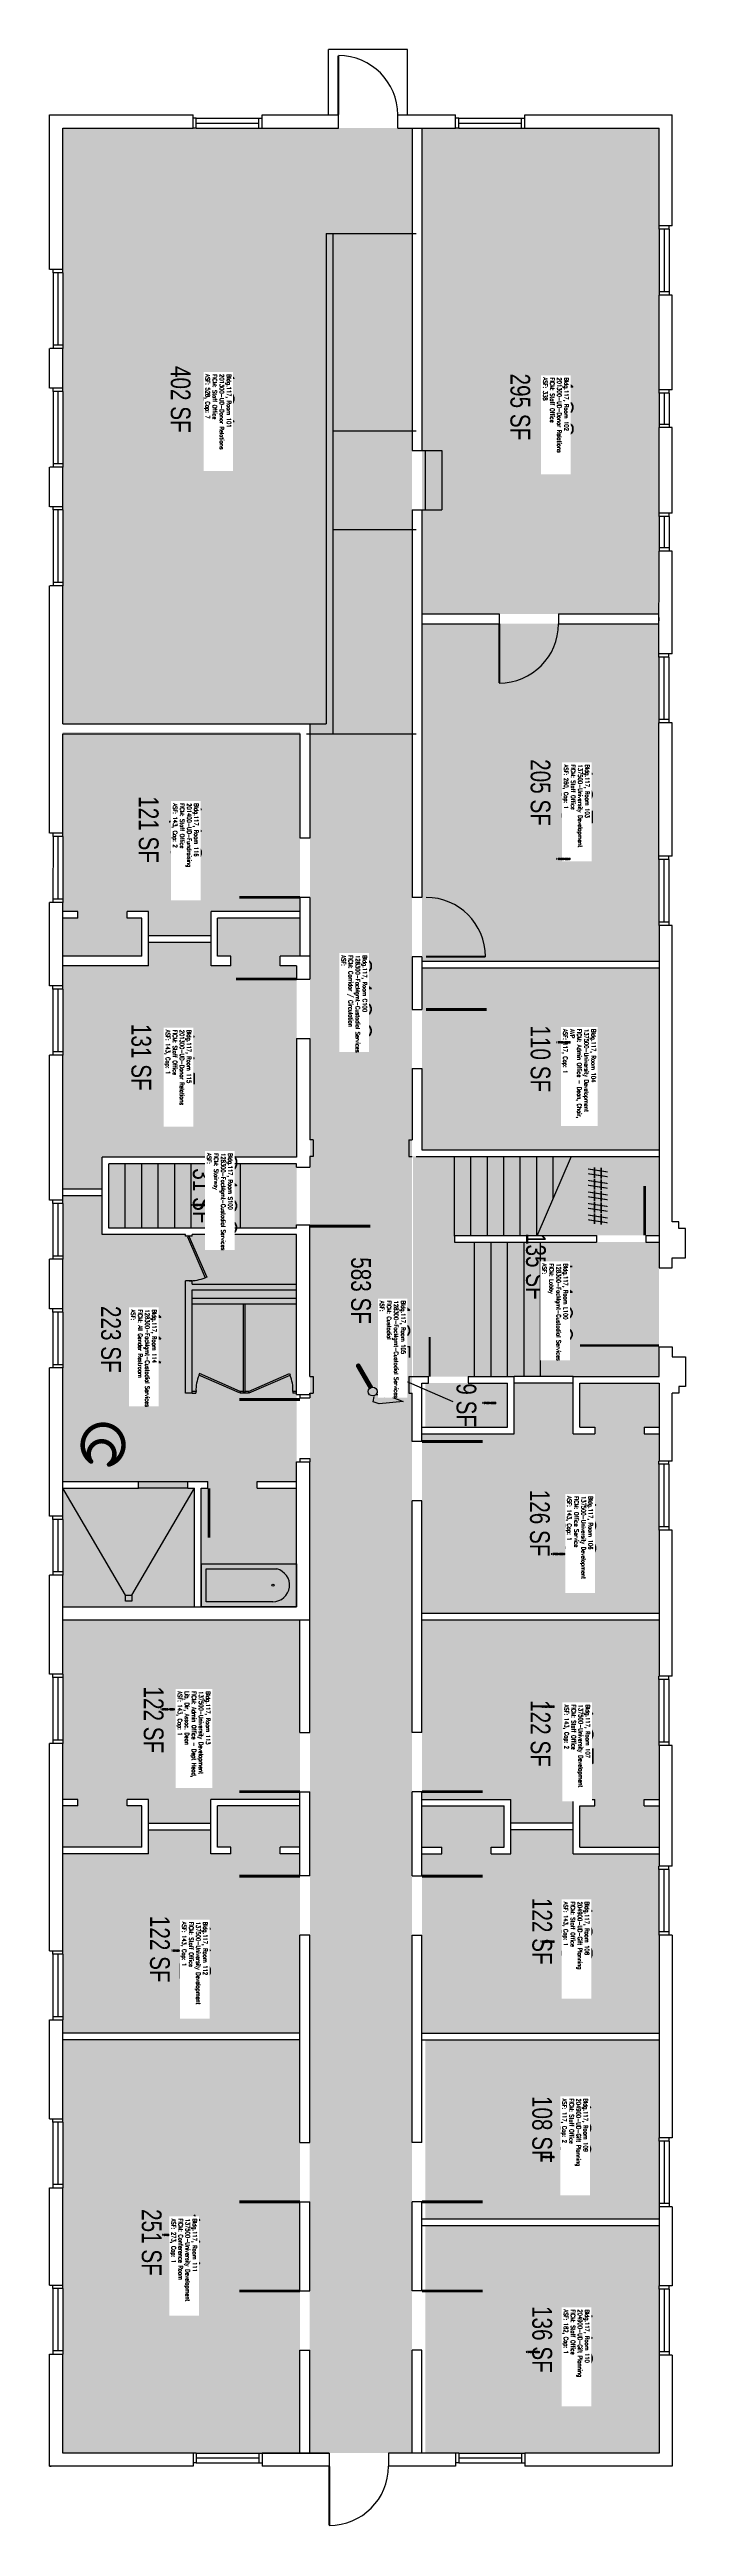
# Model space of a CAD drawing. Header units: inches. Extents: x 0 to 386, y -37 to 1468.
import ezdxf
from ezdxf.enums import TextEntityAlignment as Align

# ---------------------------------------------------------------- set-up
doc = ezdxf.new("R2010")
doc.units = ezdxf.units.IN
doc.header["$LTSCALE"] = 50
doc.header["$MEASUREMENT"] = 0
doc.layers.get('0').update_dxf_attribs({"linetype": 'CONTINUOUS'})
for name, color, linetype in [('A-DOOR', 2, 'CONTINUOUS'), ('A-FLOR', 3, 'CONTINUOUS'), ('A-GLAZ', 1, 'CONTINUOUS'), ('A-GLAZ-SILL', 2, 'CONTINUOUS'), ('A-IDEN-ICON', 4, 'CONTINUOUS'), ('A-IDEN-RNUM', 7, 'CONTINUOUS'), ('A-IDEN-SNUM', 4, 'CONTINUOUS'), ('A-IDEN-VNUM', 4, 'CONTINUOUS'), ('A-SITE', 3, 'CONTINUOUS'), ('A-WALL', 5, 'CONTINUOUS'), ('AREA-TEXT', 3, 'CONTINUOUS'), ('Rooms-Category-Color', 7, 'CONTINUOUS'), ('Rooms-College-Color', 7, 'CONTINUOUS'), ('Rooms-Department-Color', 7, 'CONTINUOUS'), ('Rooms-Division-Color', 7, 'CONTINUOUS'), ('Rooms-Information', 7, 'CONTINUOUS')]:
    doc.layers.add(name, color=color, linetype=linetype)
doc.styles.add('AREA', font='arial.ttf', dxfattribs={"width": 0.75, "height": 24})
doc.styles.add('ROOMSNUMBER', font='txt.shx', dxfattribs={"height": 0.08333})
doc.styles.add('ROOMVNUMBER', font='simplex.shx', dxfattribs={"width": 0.85})

# ---------------------------------------------------------------- blocks, each defined once
blk = doc.blocks.new('Cpcust')
at = {"color": 0, "linetype": 'ByBlock'}
for p, q in [((0.0171, -0.0639), (0.02, -0.0466)), ((0.0358, -0.0705), (0.0171, -0.0639)), ((0.0262, -0.0408), (0.0446, -0.0406)), ((0.0297, -0.0341), (0.0376, -0.0302)), ((0.1117, -0.0625), (0.0358, -0.0705)), ((0.0376, -0.0302), (0.0533, -0.0324)), ((0.0446, -0.0406), (0.0543, -0.0505)), ((0.0533, -0.0324), (0.0745, -0.0479)), ((0.0745, -0.0479), (0.1117, -0.0625))]:
    blk.add_line(p, q, dxfattribs=at)
at = {"color": 0, "linetype": 'ByBlock', "const_width": 0.0075}
blk.add_lwpolyline([(-0.0332, 0.0481, 1), (-0.0268, 0.0519, 1)], format="xyb", close=True, dxfattribs=at)
at = {"color": 0, "linetype": 'ByBlock', "const_width": 0.015}
blk.add_lwpolyline([(-0.03, 0.05), (0.01, -0.0193)], dxfattribs=at)
at = {"color": 0, "linetype": 'ByBlock'}
blk.add_circle((0.0158, -0.0313), 0.0141, dxfattribs=at)
blk = doc.blocks.new('Cpbath')
at = {"color": 0, "linetype": 'ByBlock', "const_width": 0.0127}
for points in [[(0.0571, 0.0168, 0.861492), (-0.0551, 0, 1)], [(-0.0551, 0, 0.726902), (0.0487, -0.0337, 1)], [(0.0571, 0.0168, 0.729002), (-0.0084, -0.0042, 1)], [(-0.0084, -0.0042, 0.609468), (0.0487, -0.0337, 1)]]:
    blk.add_lwpolyline(points, format="xyb", dxfattribs=at)
at = {"color": 0, "linetype": 'ByBlock', "const_width": 0.00637}
for points in [[(0.0544, 0.0152, 1), (0.0599, 0.0184, 1)], [(0.0459, -0.0353, 1), (0.0515, -0.0321, 1)]]:
    blk.add_lwpolyline(points, format="xyb", close=True, dxfattribs=at)

msp = doc.modelspace()

# ---------------------------------------------------------------- hatches: boundary and pattern name
at = {"layer": 'Rooms-Category-Color', "true_color": 0xfa9ba3}
for points in [[(168, 1420), (8, 1420), (8, 1373.9), (8.1, 1373.9), (8.1, 1371.9), (8.1, 1333.9), (8.1, 1331.9), (8, 1331.9), (8, 1294.9), (8.1, 1294.9), (8.1, 1292.9), (8.1, 1254.9), (8.1, 1252.9), (8, 1252.9), (8, 1215.9), (8.1, 1215.9), (8.1, 1213.9), (8.1, 1175.9), (8.1, 1173.9), (8, 1173.9), (8, 1136.9), (8.1, 1136.9), (8.1, 1134.9), (8, 1096.9), (8, 1094.9), (8, 1094.9), (8, 1058.2), (168, 1058.2)], [(370.1, 1300.8), (370.1, 1302.8), (370.1, 1340.8), (370.1, 1342.8), (370.1, 1420), (226.1, 1420), (226.1, 1125), (370, 1125), (370.1, 1139.4), (370.1, 1156), (370.1, 1163.1), (370.1, 1188.3), (370.1, 1190.3)], [(370, 1064.8), (370, 1066.8), (370, 1119), (226.1, 1119), (226.1, 952.8), (226.1, 914), (370, 914), (370, 917.3), (370, 927.8), (370, 946.8), (370, 948.8), (370, 1024.8), (370, 1026.8)], [(152, 944.2), (98, 944.2), (98, 929.7), (60.1, 929.7), (60.1, 944.2), (47.1, 944.2), (47.1, 940.2), (56.1, 940.2), (56.1, 917.2), (8, 917.2), (8, 940.2), (17.1, 940.2), (17.1, 944.2), (8, 944.2), (8, 1053.2), (152, 1053.2)], [(140, 917.2), (140.1, 911.2), (150, 911.2), (150, 795), (32, 795), (32, 775.5), (8, 775.5), (8, 911.2), (60.1, 911.2), (60.1, 925.7), (98, 925.7), (98, 911.2), (110, 911.2), (110, 917.2), (102, 917.2), (102, 940.2), (152, 940.2), (152, 917.2)], [(370, 910), (226.1, 910), (226.1, 799.5), (370, 799.5)], [(331, 627), (318, 627), (318, 657.8), (282.1, 657.8), (282.1, 627), (226.1, 627), (226.1, 518), (370.1, 518), (370.1, 627), (361, 627), (361, 631), (370.1, 631), (370.1, 657.8), (322, 657.8), (322, 631), (331, 631)], [(152, 405), (98, 405), (98, 390.5), (60.1, 390.5), (60.1, 405), (47.1, 405), (47.1, 401), (56.1, 401), (56.1, 376), (8, 376), (8, 401), (17.1, 401), (17.1, 405), (8, 405), (8, 514), (152, 514)], [(226.1, 405), (280.1, 405), (280.1, 390.5), (318, 390.5), (318, 405), (331, 405), (331, 401), (322, 401), (322, 376), (370.1, 376), (370.1, 401), (361, 401), (361, 405), (370.1, 405), (370.1, 514), (226.1, 514)], [(140, 376), (140, 372), (145.6, 372), (152, 372), (152, 263), (8, 263), (8, 372), (60.1, 372), (60.1, 386.5), (98, 386.5), (98, 372), (110, 372), (110, 376), (102, 376), (102, 401), (152, 401), (152, 376)], [(238.1, 376), (238.1, 372), (232.5, 372), (226.1, 372), (226.1, 263), (370.1, 263), (370.1, 372), (318, 372), (318, 386.5), (280.1, 386.5), (280.1, 372), (268.1, 372), (268.1, 376), (276.1, 376), (276.1, 401), (226.1, 401), (226.1, 376)], [(152, 259), (8, 259), (8, 197.8), (8, 197.8), (8, 195.8), (8, 157.8), (8, 155.8), (8, 8), (87.1, 8), (87.1, 8), (89.1, 8), (127.1, 8), (129.1, 8), (129.1, 8), (152, 8)], [(370.1, 259.2), (228.1, 259.2), (228.1, 150), (370.1, 150), (370.1, 185.2), (370.1, 185.2), (370.1, 187.2), (370.1, 225.2), (370.1, 227.2), (370.1, 227.2)], [(370.1, 146), (228.1, 146), (228.1, 113.8), (228.1, 8), (246.5, 8), (246.5, 8.1), (248.5, 8.1), (286.5, 8), (288.5, 8), (288.5, 8), (370.1, 8)]]:
    msp.add_hatch(color=241, dxfattribs=at).paths.add_polyline_path(points)
at = {"layer": 'Rooms-Category-Color', "true_color": 0xadadad}
for points in [[(220.1, 1420), (220.1, 8), (158, 8), (158.1, 1058.2), (168, 1058.2), (168, 1420)], [(150, 752), (36, 752), (36, 791), (150, 791)], [(370.1, 795.5), (220.6, 795.5), (220.6, 661.8), (282.1, 661.8), (318, 661.8), (370.1, 661.8), (370.1, 679.8), (370.1, 743.5), (332.1, 743.5), (289, 743.5), (245.8, 743.5), (245.8, 747.5), (370.1, 747.5)], [(126, 598), (150, 598), (150, 610), (150, 748), (32, 748), (32, 771.5), (8, 771.5), (8, 762.8), (8, 762.8), (8, 760.8), (8, 722.8), (8, 720.8), (8, 720.8), (8, 682.8), (8, 682.8), (8, 680.8), (8, 642.8), (8, 640.8), (8, 640.8), (8, 598), (54, 598), (54, 594), (8, 594), (8, 522), (88, 522), (88, 594), (84, 594), (84, 598), (96, 598), (96, 594), (92, 594), (92, 522), (150, 522), (150, 594), (126, 594)], [(278.1, 657.8), (228.1, 657.8), (228.1, 631), (278.1, 631)]]:
    msp.add_hatch(color=253, dxfattribs=at).paths.add_polyline_path(points)
at = {"layer": 'Rooms-College-Color', "true_color": 0x80bc67}
for points in [[(168, 1420), (8, 1420), (8, 1373.9), (8.1, 1373.9), (8.1, 1371.9), (8.1, 1333.9), (8.1, 1331.9), (8, 1331.9), (8, 1294.9), (8.1, 1294.9), (8.1, 1292.9), (8.1, 1254.9), (8.1, 1252.9), (8, 1252.9), (8, 1215.9), (8.1, 1215.9), (8.1, 1213.9), (8.1, 1175.9), (8.1, 1173.9), (8, 1173.9), (8, 1136.9), (8.1, 1136.9), (8.1, 1134.9), (8, 1096.9), (8, 1094.9), (8, 1094.9), (8, 1058.2), (168, 1058.2)], [(370.1, 1300.8), (370.1, 1302.8), (370.1, 1340.8), (370.1, 1342.8), (370.1, 1420), (226.1, 1420), (226.1, 1125), (370, 1125), (370.1, 1139.4), (370.1, 1156), (370.1, 1163.1), (370.1, 1188.3), (370.1, 1190.3)], [(370, 1064.8), (370, 1066.8), (370, 1119), (226.1, 1119), (226.1, 952.8), (226.1, 914), (370, 914), (370, 917.3), (370, 927.8), (370, 946.8), (370, 948.8), (370, 1024.8), (370, 1026.8)], [(152, 944.2), (98, 944.2), (98, 929.7), (60.1, 929.7), (60.1, 944.2), (47.1, 944.2), (47.1, 940.2), (56.1, 940.2), (56.1, 917.2), (8, 917.2), (8, 940.2), (17.1, 940.2), (17.1, 944.2), (8, 944.2), (8, 1053.2), (152, 1053.2)], [(140, 917.2), (140.1, 911.2), (150, 911.2), (150, 795), (32, 795), (32, 775.5), (8, 775.5), (8, 911.2), (60.1, 911.2), (60.1, 925.7), (98, 925.7), (98, 911.2), (110, 911.2), (110, 917.2), (102, 917.2), (102, 940.2), (152, 940.2), (152, 917.2)], [(370, 910), (226.1, 910), (226.1, 799.5), (370, 799.5)], [(331, 627), (318, 627), (318, 657.8), (282.1, 657.8), (282.1, 627), (226.1, 627), (226.1, 518), (370.1, 518), (370.1, 627), (361, 627), (361, 631), (370.1, 631), (370.1, 657.8), (322, 657.8), (322, 631), (331, 631)], [(152, 405), (98, 405), (98, 390.5), (60.1, 390.5), (60.1, 405), (47.1, 405), (47.1, 401), (56.1, 401), (56.1, 376), (8, 376), (8, 401), (17.1, 401), (17.1, 405), (8, 405), (8, 514), (152, 514)], [(226.1, 405), (280.1, 405), (280.1, 390.5), (318, 390.5), (318, 405), (331, 405), (331, 401), (322, 401), (322, 376), (370.1, 376), (370.1, 401), (361, 401), (361, 405), (370.1, 405), (370.1, 514), (226.1, 514)], [(140, 376), (140, 372), (145.6, 372), (152, 372), (152, 263), (8, 263), (8, 372), (60.1, 372), (60.1, 386.5), (98, 386.5), (98, 372), (110, 372), (110, 376), (102, 376), (102, 401), (152, 401), (152, 376)], [(238.1, 376), (238.1, 372), (232.5, 372), (226.1, 372), (226.1, 263), (370.1, 263), (370.1, 372), (318, 372), (318, 386.5), (280.1, 386.5), (280.1, 372), (268.1, 372), (268.1, 376), (276.1, 376), (276.1, 401), (226.1, 401), (226.1, 376)], [(152, 259), (8, 259), (8, 197.8), (8, 197.8), (8, 195.8), (8, 157.8), (8, 155.8), (8, 8), (87.1, 8), (87.1, 8), (89.1, 8), (127.1, 8), (129.1, 8), (129.1, 8), (152, 8)], [(370.1, 259.2), (228.1, 259.2), (228.1, 150), (370.1, 150), (370.1, 185.2), (370.1, 185.2), (370.1, 187.2), (370.1, 225.2), (370.1, 227.2), (370.1, 227.2)], [(370.1, 146), (228.1, 146), (228.1, 113.8), (228.1, 8), (246.5, 8), (246.5, 8.1), (248.5, 8.1), (286.5, 8), (288.5, 8), (288.5, 8), (370.1, 8)]]:
    msp.add_hatch(color=83, dxfattribs=at).paths.add_polyline_path(points)
at = {"layer": 'Rooms-College-Color', "true_color": 0xadadad}
for points in [[(220.1, 1420), (220.1, 8), (158, 8), (158.1, 1058.2), (168, 1058.2), (168, 1420)], [(150, 752), (36, 752), (36, 791), (150, 791)], [(370.1, 795.5), (220.6, 795.5), (220.6, 661.8), (282.1, 661.8), (318, 661.8), (370.1, 661.8), (370.1, 679.8), (370.1, 743.5), (332.1, 743.5), (289, 743.5), (245.8, 743.5), (245.8, 747.5), (370.1, 747.5)], [(126, 598), (150, 598), (150, 610), (150, 748), (32, 748), (32, 771.5), (8, 771.5), (8, 762.8), (8, 762.8), (8, 760.8), (8, 722.8), (8, 720.8), (8, 720.8), (8, 682.8), (8, 682.8), (8, 680.8), (8, 642.8), (8, 640.8), (8, 640.8), (8, 598), (54, 598), (54, 594), (8, 594), (8, 522), (88, 522), (88, 594), (84, 594), (84, 598), (96, 598), (96, 594), (92, 594), (92, 522), (150, 522), (150, 594), (126, 594)], [(278.1, 657.8), (228.1, 657.8), (228.1, 631), (278.1, 631)]]:
    msp.add_hatch(color=253, dxfattribs=at).paths.add_polyline_path(points)
at = {"layer": 'Rooms-Department-Color', "true_color": 0xe66c51}
for points in [[(168, 1420), (8, 1420), (8, 1373.9), (8.1, 1373.9), (8.1, 1371.9), (8.1, 1333.9), (8.1, 1331.9), (8, 1331.9), (8, 1294.9), (8.1, 1294.9), (8.1, 1292.9), (8.1, 1254.9), (8.1, 1252.9), (8, 1252.9), (8, 1215.9), (8.1, 1215.9), (8.1, 1213.9), (8.1, 1175.9), (8.1, 1173.9), (8, 1173.9), (8, 1136.9), (8.1, 1136.9), (8.1, 1134.9), (8, 1096.9), (8, 1094.9), (8, 1094.9), (8, 1058.2), (168, 1058.2)], [(370.1, 1300.8), (370.1, 1302.8), (370.1, 1340.8), (370.1, 1342.8), (370.1, 1420), (226.1, 1420), (226.1, 1125), (370, 1125), (370.1, 1139.4), (370.1, 1156), (370.1, 1163.1), (370.1, 1188.3), (370.1, 1190.3)], [(370, 1064.8), (370, 1066.8), (370, 1119), (226.1, 1119), (226.1, 952.8), (226.1, 914), (370, 914), (370, 917.3), (370, 927.8), (370, 946.8), (370, 948.8), (370, 1024.8), (370, 1026.8)], [(152, 944.2), (98, 944.2), (98, 929.7), (60.1, 929.7), (60.1, 944.2), (47.1, 944.2), (47.1, 940.2), (56.1, 940.2), (56.1, 917.2), (8, 917.2), (8, 940.2), (17.1, 940.2), (17.1, 944.2), (8, 944.2), (8, 1053.2), (152, 1053.2)], [(140, 917.2), (140.1, 911.2), (150, 911.2), (150, 795), (32, 795), (32, 775.5), (8, 775.5), (8, 911.2), (60.1, 911.2), (60.1, 925.7), (98, 925.7), (98, 911.2), (110, 911.2), (110, 917.2), (102, 917.2), (102, 940.2), (152, 940.2), (152, 917.2)], [(370, 910), (226.1, 910), (226.1, 799.5), (370, 799.5)], [(331, 627), (318, 627), (318, 657.8), (282.1, 657.8), (282.1, 627), (226.1, 627), (226.1, 518), (370.1, 518), (370.1, 627), (361, 627), (361, 631), (370.1, 631), (370.1, 657.8), (322, 657.8), (322, 631), (331, 631)], [(152, 405), (98, 405), (98, 390.5), (60.1, 390.5), (60.1, 405), (47.1, 405), (47.1, 401), (56.1, 401), (56.1, 376), (8, 376), (8, 401), (17.1, 401), (17.1, 405), (8, 405), (8, 514), (152, 514)], [(226.1, 405), (280.1, 405), (280.1, 390.5), (318, 390.5), (318, 405), (331, 405), (331, 401), (322, 401), (322, 376), (370.1, 376), (370.1, 401), (361, 401), (361, 405), (370.1, 405), (370.1, 514), (226.1, 514)], [(140, 376), (140, 372), (145.6, 372), (152, 372), (152, 263), (8, 263), (8, 372), (60.1, 372), (60.1, 386.5), (98, 386.5), (98, 372), (110, 372), (110, 376), (102, 376), (102, 401), (152, 401), (152, 376)], [(238.1, 376), (238.1, 372), (232.5, 372), (226.1, 372), (226.1, 263), (370.1, 263), (370.1, 372), (318, 372), (318, 386.5), (280.1, 386.5), (280.1, 372), (268.1, 372), (268.1, 376), (276.1, 376), (276.1, 401), (226.1, 401), (226.1, 376)], [(152, 259), (8, 259), (8, 197.8), (8, 197.8), (8, 195.8), (8, 157.8), (8, 155.8), (8, 8), (87.1, 8), (87.1, 8), (89.1, 8), (127.1, 8), (129.1, 8), (129.1, 8), (152, 8)], [(370.1, 259.2), (228.1, 259.2), (228.1, 150), (370.1, 150), (370.1, 185.2), (370.1, 185.2), (370.1, 187.2), (370.1, 225.2), (370.1, 227.2), (370.1, 227.2)], [(370.1, 146), (228.1, 146), (228.1, 113.8), (228.1, 8), (246.5, 8), (246.5, 8.1), (248.5, 8.1), (286.5, 8), (288.5, 8), (288.5, 8), (370.1, 8)]]:
    msp.add_hatch(color=13, dxfattribs=at).paths.add_polyline_path(points)
at = {"layer": 'Rooms-Department-Color', "true_color": 0xacacac}
for points in [[(220.1, 1420), (220.1, 8), (158, 8), (158.1, 1058.2), (168, 1058.2), (168, 1420)], [(150, 752), (36, 752), (36, 791), (150, 791)], [(370.1, 795.5), (220.6, 795.5), (220.6, 661.8), (282.1, 661.8), (318, 661.8), (370.1, 661.8), (370.1, 679.8), (370.1, 743.5), (332.1, 743.5), (289, 743.5), (245.8, 743.5), (245.8, 747.5), (370.1, 747.5)], [(126, 598), (150, 598), (150, 610), (150, 748), (32, 748), (32, 771.5), (8, 771.5), (8, 762.8), (8, 762.8), (8, 760.8), (8, 722.8), (8, 720.8), (8, 720.8), (8, 682.8), (8, 682.8), (8, 680.8), (8, 642.8), (8, 640.8), (8, 640.8), (8, 598), (54, 598), (54, 594), (8, 594), (8, 522), (88, 522), (88, 594), (84, 594), (84, 598), (96, 598), (96, 594), (92, 594), (92, 522), (150, 522), (150, 594), (126, 594)], [(278.1, 657.8), (228.1, 657.8), (228.1, 631), (278.1, 631)]]:
    msp.add_hatch(color=253, dxfattribs=at).paths.add_polyline_path(points)
at = {"layer": 'Rooms-Division-Color', "true_color": 0xe66c51}
for points in [[(168, 1420), (8, 1420), (8, 1373.9), (8.1, 1373.9), (8.1, 1371.9), (8.1, 1333.9), (8.1, 1331.9), (8, 1331.9), (8, 1294.9), (8.1, 1294.9), (8.1, 1292.9), (8.1, 1254.9), (8.1, 1252.9), (8, 1252.9), (8, 1215.9), (8.1, 1215.9), (8.1, 1213.9), (8.1, 1175.9), (8.1, 1173.9), (8, 1173.9), (8, 1136.9), (8.1, 1136.9), (8.1, 1134.9), (8, 1096.9), (8, 1094.9), (8, 1094.9), (8, 1058.2), (168, 1058.2)], [(370.1, 1300.8), (370.1, 1302.8), (370.1, 1340.8), (370.1, 1342.8), (370.1, 1420), (226.1, 1420), (226.1, 1125), (370, 1125), (370.1, 1139.4), (370.1, 1156), (370.1, 1163.1), (370.1, 1188.3), (370.1, 1190.3)], [(370, 1064.8), (370, 1066.8), (370, 1119), (226.1, 1119), (226.1, 952.8), (226.1, 914), (370, 914), (370, 917.3), (370, 927.8), (370, 946.8), (370, 948.8), (370, 1024.8), (370, 1026.8)], [(152, 944.2), (98, 944.2), (98, 929.7), (60.1, 929.7), (60.1, 944.2), (47.1, 944.2), (47.1, 940.2), (56.1, 940.2), (56.1, 917.2), (8, 917.2), (8, 940.2), (17.1, 940.2), (17.1, 944.2), (8, 944.2), (8, 1053.2), (152, 1053.2)], [(140, 917.2), (140.1, 911.2), (150, 911.2), (150, 795), (32, 795), (32, 775.5), (8, 775.5), (8, 911.2), (60.1, 911.2), (60.1, 925.7), (98, 925.7), (98, 911.2), (110, 911.2), (110, 917.2), (102, 917.2), (102, 940.2), (152, 940.2), (152, 917.2)], [(370, 910), (226.1, 910), (226.1, 799.5), (370, 799.5)], [(331, 627), (318, 627), (318, 657.8), (282.1, 657.8), (282.1, 627), (226.1, 627), (226.1, 518), (370.1, 518), (370.1, 627), (361, 627), (361, 631), (370.1, 631), (370.1, 657.8), (322, 657.8), (322, 631), (331, 631)], [(152, 405), (98, 405), (98, 390.5), (60.1, 390.5), (60.1, 405), (47.1, 405), (47.1, 401), (56.1, 401), (56.1, 376), (8, 376), (8, 401), (17.1, 401), (17.1, 405), (8, 405), (8, 514), (152, 514)], [(226.1, 405), (280.1, 405), (280.1, 390.5), (318, 390.5), (318, 405), (331, 405), (331, 401), (322, 401), (322, 376), (370.1, 376), (370.1, 401), (361, 401), (361, 405), (370.1, 405), (370.1, 514), (226.1, 514)], [(140, 376), (140, 372), (145.6, 372), (152, 372), (152, 263), (8, 263), (8, 372), (60.1, 372), (60.1, 386.5), (98, 386.5), (98, 372), (110, 372), (110, 376), (102, 376), (102, 401), (152, 401), (152, 376)], [(238.1, 376), (238.1, 372), (232.5, 372), (226.1, 372), (226.1, 263), (370.1, 263), (370.1, 372), (318, 372), (318, 386.5), (280.1, 386.5), (280.1, 372), (268.1, 372), (268.1, 376), (276.1, 376), (276.1, 401), (226.1, 401), (226.1, 376)], [(152, 259), (8, 259), (8, 197.8), (8, 197.8), (8, 195.8), (8, 157.8), (8, 155.8), (8, 8), (87.1, 8), (87.1, 8), (89.1, 8), (127.1, 8), (129.1, 8), (129.1, 8), (152, 8)], [(370.1, 259.2), (228.1, 259.2), (228.1, 150), (370.1, 150), (370.1, 185.2), (370.1, 185.2), (370.1, 187.2), (370.1, 225.2), (370.1, 227.2), (370.1, 227.2)], [(370.1, 146), (228.1, 146), (228.1, 113.8), (228.1, 8), (246.5, 8), (246.5, 8.1), (248.5, 8.1), (286.5, 8), (288.5, 8), (288.5, 8), (370.1, 8)]]:
    msp.add_hatch(color=13, dxfattribs=at).paths.add_polyline_path(points)
at = {"layer": 'Rooms-Division-Color', "true_color": 0xadadad}
for points in [[(220.1, 1420), (220.1, 8), (158, 8), (158.1, 1058.2), (168, 1058.2), (168, 1420)], [(150, 752), (36, 752), (36, 791), (150, 791)], [(370.1, 795.5), (220.6, 795.5), (220.6, 661.8), (282.1, 661.8), (318, 661.8), (370.1, 661.8), (370.1, 679.8), (370.1, 743.5), (332.1, 743.5), (289, 743.5), (245.8, 743.5), (245.8, 747.5), (370.1, 747.5)], [(126, 598), (150, 598), (150, 610), (150, 748), (32, 748), (32, 771.5), (8, 771.5), (8, 762.8), (8, 762.8), (8, 760.8), (8, 722.8), (8, 720.8), (8, 720.8), (8, 682.8), (8, 682.8), (8, 680.8), (8, 642.8), (8, 640.8), (8, 640.8), (8, 598), (54, 598), (54, 594), (8, 594), (8, 522), (88, 522), (88, 594), (84, 594), (84, 598), (96, 598), (96, 594), (92, 594), (92, 522), (150, 522), (150, 594), (126, 594)], [(278.1, 657.8), (228.1, 657.8), (228.1, 631), (278.1, 631)]]:
    msp.add_hatch(color=253, dxfattribs=at).paths.add_polyline_path(points)

# ---------------------------------------------------------------- linework, layer by layer
at = {"layer": 'A-DOOR', "const_width": 1.2}
for points in [[(175.4, 1428.1), (175.4, 1464.1)], [(273, 1119), (273, 1083)], [(228.6, 916.8), (264.6, 916.8)], [(169.8, 0), (169.8, -36)]]:
    msp.add_lwpolyline(points, dxfattribs=at)
at = {"layer": 'A-DOOR'}
for points in [[(152.1, 952.8, 1.72, 1.72, 0), (115.3, 952.8, 0, 0, 0), (115.3, 952, 0, 0, -0.414214), (152.1, 988.8, 0, 0, -0.414214)], [(150, 903.2, 1.72, 1.72, 0), (113.2, 903.2, 0, 0, 0), (113.2, 904, 0, 0, 0.414214), (150, 867.2, 0, 0, 0.414214)], [(228.6, 884.7, 1.72, 1.72, 0), (265.4, 884.7, 0, 0, 0), (265.4, 885.6, 0, 0, -0.414214), (228.6, 848.8, 0, 0, -0.414214)], [(158, 753.1, 1.72, 1.72, 0), (194.8, 753.1, 0, 0, 0), (194.8, 752.2, 0, 0, 0.414214), (158, 789, 0, 0, 0.414214)], [(361.3, 747.5, 1.5, 1.5, 0), (361.3, 777.5, 0, 0, 0), (362.1, 777.5, 0, 0, 0.414214), (332.1, 747.5, 0, 0, 0.414214)], [(370.1, 680.6, 1.5, 1.5, 0), (322.1, 680.6, 0, 0, 0), (322.1, 679.8, 0, 0, -0.414214), (370.1, 727.8, 0, 0, -0.414214)], [(230.7, 661.8, 1.2, 1.2, 0), (230.7, 685.8, 0, 0, 0), (230.1, 685.8, 0, 0, -0.414214), (254.1, 661.8, 0, 0, -0.414214)], [(152, 647.9, 1.72, 1.72, 0), (115.2, 647.9, 0, 0, 0), (115.2, 648.8, 0, 0, 0.414214), (152, 612, 0, 0, 0.414214)], [(226.1, 622.3, 1.72, 1.72, 0), (262.9, 622.3, 0, 0, 0), (262.9, 623.2, 0, 0, -0.414214), (226.1, 586.4, 0, 0, -0.414214)], [(96.8, 594, 1.5, 1.5, 0), (96.8, 564, 0, 0, 0), (96, 564, 0, 0, 0.414214), (126, 594, 0, 0, 0.414214)], [(152, 409.7, 1.72, 1.72, 0), (115.2, 409.7, 0, 0, 0), (115.2, 408.8, 0, 0, -0.414214), (152, 445.6, 0, 0, -0.414214)], [(226.1, 409.7, 1.72, 1.72, 0), (262.9, 409.7, 0, 0, 0), (262.9, 408.8, 0, 0, 0.414214), (226.1, 445.6, 0, 0, 0.414214)], [(152, 358.4, 1.72, 1.72, 0), (115.2, 358.4, 0, 0, 0), (115.2, 359.3, 0, 0, 0.414214), (152, 322.5, 0, 0, 0.414214)], [(226.1, 358.4, 1.72, 1.72, 0), (262.9, 358.4, 0, 0, 0), (262.9, 359.3, 0, 0, -0.414214), (226.1, 322.5, 0, 0, -0.414214)], [(152, 160.6, 1.72, 1.72, 0), (115.2, 160.6, 0, 0, 0), (115.2, 159.7, 0, 0, -0.414214), (152, 196.5, 0, 0, -0.414214)], [(226.1, 160.6, 1.72, 1.72, 0), (262.9, 160.6, 0, 0, 0), (262.9, 159.7, 0, 0, 0.414214), (226.1, 196.5, 0, 0, 0.414214)], [(152, 106.4, 1.72, 1.72, 0), (115.2, 106.4, 0, 0, 0), (115.2, 107.3, 0, 0, 0.414214), (152, 70.5, 0, 0, 0.414214)], [(226.1, 106.4, 1.72, 1.72, 0), (262.9, 106.4, 0, 0, 0), (262.9, 107.3, 0, 0, -0.414214), (226.1, 70.5, 0, 0, -0.414214)]]:
    msp.add_lwpolyline(points, format="xyseb", dxfattribs=at)
for centre, start, end in [((175.4, 1428.1), 0, 90), ((273, 1119), 270, 0), ((228.6, 916.8), 0, 90), ((169.8, 0), 270, 360)]:
    msp.add_arc(centre, 36, start, end, dxfattribs=at)
at = {"layer": 'A-FLOR'}
for p, q in [((168, 1356.1), (168, 1058.2)), ((168, 1356.1), (172, 1356.1)), ((172, 1356.1), (172, 1052.2)), ((172, 1356.1), (222.6, 1356.1)), ((172, 1236.2), (222.6, 1236.2)), ((226.1, 1224.2), (238.1, 1224.2)), ((228.1, 1224.2), (228.1, 1188.2)), ((238.1, 1224.2), (238.1, 1188.2)), ((172, 1176.2), (222.6, 1176.2)), ((226.1, 1188.2), (238.1, 1188.2)), ((156, 1058.2), (168, 1058.2)), ((156, 1052.2), (172, 1052.2)), ((172, 1052.2), (222.6, 1052.2)), ((46, 752), (46, 791)), ((56, 752), (56, 791)), ((66, 752), (66, 791)), ((76, 752), (76, 791)), ((86, 752), (86, 791)), ((96, 752), (96, 791)), ((106, 752), (106, 791)), ((116, 752), (116, 791)), ((245.8, 747), (245.8, 795.5)), ((255.8, 747), (255.8, 795.5)), ((265.8, 747), (265.8, 795.5)), ((275.8, 747), (275.8, 795.5)), ((285.8, 747), (285.8, 795.5)), ((295.8, 747), (295.8, 795.5)), ((316.7, 795.5), (295.8, 747)), ((305.8, 770.2), (305.8, 795.5)), ((84.6, 747), (83.7, 746.6)), ((83.7, 746.6), (94.5, 721.8)), ((84.6, 747), (95.4, 722.2)), ((258.1, 662.2), (258.1, 743)), ((268.1, 662.2), (268.1, 743)), ((278.1, 662.2), (278.1, 743)), ((288.1, 662.2), (288.1, 743)), ((298.1, 662.2), (298.1, 743)), ((95.4, 722.2), (94.5, 721.8)), ((117.8, 651.8), (117.8, 706)), ((118.8, 651.8), (118.8, 706)), ((91.1, 663.6), (90.7, 662.6)), ((115.4, 651.9), (90.7, 662.6)), ((115.8, 652.8), (91.1, 663.6)), ((120.8, 652.8), (145.6, 663.6)), ((121.2, 651.9), (146, 662.6)), ((145.6, 663.6), (146, 662.6)), ((88.8, 652.8), (86.6, 652.8)), ((86.6, 651.8), (88.8, 651.8)), ((88.8, 652.8), (88.8, 651.8)), ((115.8, 652.8), (115.4, 651.9)), ((117.8, 652.8), (115.8, 652.8)), ((115.8, 652.8), (115.8, 651.8)), ((120.8, 651.8), (115.8, 651.8)), ((117.8, 652.8), (117.8, 651.8)), ((120.8, 652.8), (118.8, 652.8)), ((120.8, 652.8), (120.8, 651.8)), ((120.8, 652.8), (121.2, 651.9)), ((150, 652.8), (147.8, 652.8)), ((147.8, 652.8), (147.8, 651.8)), ((150, 651.8), (147.8, 651.8)), ((46.1, 529.1), (8, 594)), ((50, 529.1), (88, 594)), ((92, 548), (92, 522))]:
    msp.add_line(p, q, dxfattribs=at)
for points in [[(92, 548), (150, 548), (150, 522), (92, 522)], [(50, 525.4), (46.1, 525.4), (46.1, 529.1), (50, 529.1)]]:
    msp.add_lwpolyline(points, close=True, dxfattribs=at)
msp.add_lwpolyline([(135.6, 525), (95, 525), (95, 545), (137.9, 545)], dxfattribs=at)
msp.add_circle((135.6, 535.1), 0.692, dxfattribs=at)
for centre, radius, start, end in [((85.6, 742.3), 22.3, 267.665, 293.4928), ((111.2, 653.7), 22.3, 156.5072, 182.335), ((125.5, 653.7), 22.3, 357.665, 23.4928), ((135.6, 535.1), 10.1, 269.9983, 76.623)]:
    msp.add_arc(centre, radius, start, end, dxfattribs=at)
at = {"layer": 'A-GLAZ'}
for p, q in [((89.1, 1423), (127.1, 1423)), ((248.5, 1423), (286.5, 1423)), ((373.1, 1358.6), (373.1, 1320.6)), ((5.1, 1332.1), (5.1, 1288.1)), ((5.1, 1260.1), (5.1, 1216.1)), ((373.1, 1259.1), (373.1, 1240.1)), ((5.1, 1188.1), (5.1, 1144.1)), ((373.1, 1184.1), (373.1, 1165.1)), ((373, 1098.8), (373, 1060.8)), ((5.1, 989.8), (5, 951.8)), ((373, 975.8), (373, 937.8)), ((5, 897), (5, 859)), ((5, 766.9), (5, 735)), ((5, 700.9), (5, 669)), ((373, 608.5), (373, 570.5)), ((5, 575), (5, 543.1)), ((5, 479), (5, 441)), ((373, 477.8), (373, 439.8)), ((373, 362.5), (373, 324.5)), ((5, 311), (5, 273)), ((5, 209), (5, 171)), ((373.1, 197.5), (373.1, 159.5)), ((5, 108), (5, 70)), ((373.1, 107.5), (373.1, 69.5)), ((89.1, 5), (127.1, 5)), ((248.5, 5), (286.5, 5))]:
    msp.add_line(p, q, dxfattribs=at)
at = {"layer": 'A-GLAZ-SILL'}
for p, q in [((89.1, 1426), (87.1, 1426)), ((89.1, 1420), (87.1, 1420)), ((89.1, 1420), (89.1, 1426)), ((89.1, 1426), (127.1, 1426)), ((89.1, 1420), (127.1, 1420)), ((127.1, 1420), (127.1, 1426)), ((127.1, 1426), (129.1, 1426)), ((127.1, 1420), (129.1, 1420)), ((129.6, 1420), (131.6, 1420)), ((248.5, 1426), (246.5, 1426)), ((248.5, 1420), (246.5, 1420)), ((248.5, 1420), (248.5, 1426)), ((248.5, 1420), (248.5, 1426)), ((248.5, 1426), (286.5, 1426)), ((248.5, 1420), (286.5, 1420)), ((286.5, 1420), (286.5, 1426)), ((286.5, 1420), (286.5, 1426)), ((286.5, 1426), (288.5, 1426)), ((286.5, 1420), (288.5, 1420)), ((370.1, 1358.6), (370.1, 1360.6)), ((376.1, 1358.6), (370.1, 1358.6)), ((370.1, 1358.6), (370.1, 1320.6)), ((376.1, 1358.6), (376.1, 1360.6)), ((376.1, 1358.6), (376.1, 1320.6)), ((2.1, 1332.1), (2.1, 1334.1)), ((8.1, 1332.1), (2.1, 1332.1)), ((2.1, 1332.1), (2.1, 1286.1)), ((8.1, 1332.1), (8.1, 1334.1)), ((8.1, 1332.1), (8.1, 1294.1)), ((370.1, 1320.6), (370.1, 1318.6)), ((376.1, 1320.6), (370.1, 1320.6)), ((376.1, 1320.6), (376.1, 1318.6)), ((2.1, 1294.1), (2.1, 1292.1)), ((8.1, 1294.1), (8.1, 1286.1)), ((8.1, 1288.1), (2.1, 1288.1)), ((2.1, 1260.1), (2.1, 1262.1)), ((8.1, 1260.1), (2.1, 1260.1)), ((2.1, 1260.1), (2.1, 1214.1)), ((8.1, 1260.1), (8.1, 1262.1)), ((8.1, 1260.1), (8.1, 1214.1)), ((370.1, 1259.1), (370.1, 1261.1)), ((376.1, 1259.1), (370.1, 1259.1)), ((370.1, 1259.1), (370.1, 1240.1)), ((376.1, 1259.1), (376.1, 1261.1)), ((376.1, 1259.1), (376.1, 1240.1)), ((370.1, 1240.1), (370.1, 1238.1)), ((376.1, 1240.1), (370.1, 1240.1)), ((376.1, 1240.1), (376.1, 1238.1)), ((2.1, 1222.1), (2.1, 1220.1)), ((8.1, 1222.1), (8.1, 1220.1)), ((8.1, 1216.1), (2.1, 1216.1)), ((2.1, 1188.1), (2.1, 1190.1)), ((8.1, 1188.1), (8.1, 1190.1)), ((8.1, 1188.1), (2.1, 1188.1)), ((2.1, 1188.1), (2.1, 1142.1)), ((8.1, 1188.1), (8.1, 1142.1)), ((370.1, 1184.1), (370.1, 1186.1)), ((376.1, 1184.1), (370.1, 1184.1)), ((370.1, 1184.1), (370.1, 1165.1)), ((376.1, 1184.1), (376.1, 1186.1)), ((376.1, 1184.1), (376.1, 1165.1)), ((370.1, 1165.1), (370.1, 1163.1)), ((376.1, 1165.1), (370.1, 1165.1)), ((376.1, 1165.1), (376.1, 1163.1)), ((2.1, 1150.1), (2.1, 1148.1)), ((8.1, 1144.1), (2.1, 1144.1)), ((8.1, 1150.1), (8.1, 1148.1)), ((370, 1122.8), (370, 1120.8)), ((370, 1098.8), (370, 1100.8)), ((376, 1098.8), (370, 1098.8)), ((370, 1098.8), (370, 1060.8)), ((376, 1098.8), (376, 1100.8)), ((376, 1098.8), (376, 1060.8)), ((370, 1060.8), (370, 1058.8)), ((376, 1060.8), (370, 1060.8)), ((376, 1060.8), (376, 1058.8)), ((2.1, 989.8), (2, 951.8)), ((2.1, 989.8), (2.1, 991.8)), ((8.1, 989.8), (2.1, 989.8)), ((8.1, 989.8), (8, 951.8)), ((8.1, 989.8), (8.1, 991.8)), ((370, 975.8), (370, 977.8)), ((376, 975.8), (376, 977.8)), ((376, 975.8), (370, 975.8)), ((370, 975.8), (370, 937.8)), ((376, 975.8), (376, 937.8)), ((8, 951.8), (2, 951.8)), ((2, 951.8), (2, 949.8)), ((8, 951.8), (8, 949.8)), ((370, 937.8), (370, 935.8)), ((376, 937.8), (370, 937.8)), ((376, 937.8), (376, 935.8)), ((2, 897), (2, 899)), ((8, 897), (2, 897)), ((2, 897), (2, 859)), ((8, 897), (8, 899)), ((8, 897), (8, 859)), ((8, 859), (2, 859)), ((2, 859), (2, 857)), ((8, 859), (8, 857)), ((2, 766.9), (2, 768.9)), ((8, 766.9), (8, 768.9)), ((8, 766.9), (2, 766.9)), ((2, 766.9), (2, 733)), ((8, 766.9), (8, 733)), ((8, 735), (2, 735)), ((2, 735), (2, 733)), ((8, 735), (8, 733)), ((2, 700.9), (2, 702.9)), ((8, 700.9), (2, 700.9)), ((2, 700.9), (2, 667)), ((8, 700.9), (8, 702.9)), ((8, 700.9), (8, 667)), ((8, 669), (2, 669)), ((2, 669), (2, 667)), ((8, 669), (8, 667)), ((370, 608.5), (370, 610.5)), ((376, 608.5), (370, 608.5)), ((370, 608.5), (370, 570.5)), ((376, 608.5), (376, 610.5)), ((376, 608.5), (376, 570.5)), ((2, 575), (2, 577)), ((8, 575), (2, 575)), ((2, 575), (2, 541.1)), ((8, 575), (8, 577)), ((8, 575), (8, 541.1)), ((376, 570.5), (370, 570.5)), ((370, 570.5), (370, 568.5)), ((376, 570.5), (376, 568.5)), ((8, 543.1), (2, 543.1)), ((2, 543.1), (2, 541.1)), ((8, 543.1), (8, 541.1)), ((2, 479), (2, 481)), ((8, 479), (2, 479)), ((2, 479), (2, 441)), ((8, 481), (8, 439)), ((370, 477.8), (370, 479.8)), ((376, 477.8), (370, 477.8)), ((370, 477.8), (370, 439.8)), ((376, 477.8), (376, 479.8)), ((376, 477.8), (376, 439.8)), ((8, 441), (2, 441)), ((2, 441), (2, 439)), ((376, 439.8), (370, 439.8)), ((370, 439.8), (370, 437.8)), ((376, 439.8), (376, 437.8)), ((370, 362.5), (370, 364.5)), ((376, 362.5), (370, 362.5)), ((370, 362.5), (370, 324.5)), ((376, 362.5), (376, 364.5)), ((376, 362.5), (376, 324.5)), ((376, 324.5), (370, 324.5)), ((370, 324.5), (370, 322.5)), ((376, 324.5), (376, 322.5)), ((2, 311), (2, 313)), ((8, 311), (2, 311)), ((2, 311), (2, 273)), ((8, 311), (8, 313)), ((8, 311), (8, 273)), ((8, 273), (2, 273)), ((2, 273), (2, 271)), ((8, 273), (8, 271)), ((2, 209), (2, 211)), ((8, 209), (8, 211)), ((8, 209), (2, 209)), ((2, 209), (2, 171)), ((8, 209), (8, 169)), ((370.1, 197.5), (370.1, 199.5)), ((370.1, 197.5), (370.1, 159.5)), ((376.1, 197.5), (370.1, 197.5)), ((376.1, 197.5), (376.1, 199.5)), ((376.1, 197.5), (376.1, 159.5)), ((8, 171), (2, 171)), ((2, 171), (2, 169)), ((376.1, 159.5), (370.1, 159.5)), ((370.1, 159.5), (370.1, 157.5)), ((376.1, 159.5), (376.1, 157.5)), ((2, 108), (2, 110)), ((8, 108), (2, 108)), ((2, 108), (2, 70)), ((8, 108), (8, 110)), ((8, 108), (8, 68)), ((370.1, 107.5), (370.1, 109.5)), ((370.1, 107.5), (370.1, 69.5)), ((376.1, 107.5), (370.1, 107.5)), ((378.1, 109.5), (372.1, 109.5)), ((376.1, 107.5), (376.1, 109.5)), ((376.1, 107.5), (376.1, 69.5)), ((8, 70), (2, 70)), ((2, 70), (2, 68)), ((376.1, 69.5), (370.1, 69.5)), ((370.1, 69.5), (370.1, 67.5)), ((376.1, 69.5), (376.1, 67.5)), ((89.1, 8), (87.1, 8)), ((89.1, 2), (87.1, 2)), ((89.1, 8), (89.1, 2)), ((89.1, 8), (127.1, 8)), ((89.1, 2), (127.1, 2)), ((127.1, 8), (127.1, 2)), ((127.1, 8), (129.1, 8)), ((127.1, 2), (129.1, 2)), ((129.6, 8), (131.6, 8)), ((248.5, 8), (246.5, 8)), ((248.5, 2), (246.5, 2)), ((248.5, 8), (248.5, 2)), ((248.5, 8), (286.5, 8)), ((248.5, 2), (286.5, 2)), ((286.5, 8), (286.5, 2)), ((286.5, 8), (288.5, 8)), ((286.5, 2), (288.5, 2))]:
    msp.add_line(p, q, dxfattribs=at)
at = {"layer": 'A-IDEN-ICON'}
msp.add_lwpolyline([(245.1, 646.5), (201.3, 665.5)], dxfattribs=at)
at = {"layer": 'A-SITE'}
for p, q in [((169.4, 1428.1), (169.4, 1467.7)), ((217.4, 1467.7), (169.4, 1467.7)), ((217.4, 1428.1), (217.4, 1467.7))]:
    msp.add_line(p, q, dxfattribs=at)
at = {"layer": 'A-WALL'}
for p, q in [((0, 1428.1), (87.1, 1428.1)), ((0, 1334.1), (0, 1428.1)), ((8, 1420), (87.1, 1420)), ((8, 1334.1), (8, 1420)), ((87.1, 1420), (87.1, 1428.1)), ((129.1, 1420), (129.1, 1428.1)), ((129.1, 1428.1), (175.4, 1428.1)), ((129.1, 1420), (175.4, 1420)), ((175.4, 1420), (175.4, 1428.1)), ((211.4, 1420), (211.4, 1428.1)), ((211.4, 1428.1), (246.5, 1428.1)), ((211.4, 1420), (246.5, 1420)), ((220.1, 1420), (220.1, 1224.2)), ((226.1, 1420), (226.1, 1224.2)), ((246.5, 1420), (246.5, 1428.1)), ((288.5, 1420), (288.5, 1428.1)), ((288.5, 1428.1), (378.1, 1428.1)), ((288.5, 1420), (370.1, 1420)), ((370.1, 1360.6), (370.1, 1420)), ((378.1, 1360.6), (378.1, 1428.1)), ((378.1, 1360.6), (370.1, 1360.6)), ((8.1, 1334.1), (0.1, 1334.1)), ((378.1, 1318.6), (370.1, 1318.6)), ((370.1, 1261.1), (370.1, 1318.6)), ((378.1, 1261.1), (378.1, 1318.6)), ((0, 1262.1), (0, 1286.1)), ((8.1, 1286.1), (0.1, 1286.1)), ((8, 1262.1), (8, 1286.1)), ((8.1, 1262.1), (0.1, 1262.1)), ((378.1, 1261.1), (370.1, 1261.1)), ((370.1, 1186.1), (370.1, 1238.1)), ((378.1, 1238.1), (370.1, 1238.1)), ((378.1, 1186.1), (378.1, 1238.1)), ((220.1, 1224.2), (226.1, 1224.2)), ((0, 1190.1), (0, 1214.1)), ((8.1, 1214.1), (0.1, 1214.1)), ((8, 1190.1), (8, 1214.1)), ((8.1, 1190.1), (0.1, 1190.1)), ((220.1, 1188.2), (226.1, 1188.2)), ((220.1, 1188.2), (220.1, 952.8)), ((226.1, 1188.2), (226.1, 952.8)), ((378.1, 1186.1), (370.1, 1186.1)), ((370, 1100.8), (370.1, 1163.1)), ((378.1, 1163.1), (370.1, 1163.1)), ((378, 1100.8), (378.1, 1163.1)), ((0, 991.8), (0, 1142.1)), ((8.1, 1142.1), (0.1, 1142.1)), ((8, 1058.2), (8, 1142.1)), ((226.1, 1125), (273, 1125)), ((226.1, 1119), (273, 1119)), ((273, 1125), (273, 1119)), ((309, 1125), (309, 1119)), ((309, 1125), (370, 1125)), ((309, 1119), (370, 1119)), ((378, 1100.8), (370, 1100.8)), ((8, 1058.2), (158.1, 1058.2)), ((158.1, 1058.2), (158.1, 988.8)), ((378, 1058.8), (370, 1058.8)), ((370, 977.8), (370, 1058.8)), ((378, 977.8), (378, 1058.8)), ((8, 1052.2), (152.1, 1052.2)), ((8, 991.8), (8, 1052.2)), ((152.1, 988.8), (152.1, 1052.2)), ((8.1, 991.8), (0.1, 991.8)), ((158.1, 988.8), (152.1, 988.8)), ((378, 977.8), (370, 977.8)), ((8, 949.8), (0, 949.8)), ((0, 899), (0, 949.8)), ((8, 899), (8, 949.8)), ((158.1, 952.8), (152.1, 952.8)), ((152.1, 917.2), (152.1, 952.8)), ((158.1, 952.8), (158.1, 917.2)), ((226.1, 952.8), (220.1, 952.8)), ((17.1, 944.2), (8, 944.2)), ((17.1, 940.2), (8, 940.2)), ((17.1, 940.2), (17.1, 944.2)), ((60.1, 944.2), (47.1, 944.2)), ((47.1, 940.2), (47.1, 944.2)), ((56.1, 940.2), (47.1, 940.2)), ((56.1, 917.2), (56.1, 940.2)), ((60.1, 911.2), (60.1, 944.2)), ((98.1, 911.2), (98.1, 944.2)), ((152.1, 944.2), (98.1, 944.2)), ((152.1, 940.2), (102, 940.2)), ((102, 917.2), (102, 940.2)), ((378, 935.8), (370, 935.8)), ((370.1, 935.8), (370.1, 727.8)), ((378, 755.8), (378, 935.8)), ((60.1, 929.7), (98.1, 929.7)), ((60.1, 925.7), (98.1, 925.7)), ((56.1, 917.2), (8, 917.2)), ((60.1, 911.2), (8, 911.2)), ((110.1, 911.2), (98.1, 911.2)), ((110.1, 917.2), (102, 917.2)), ((110.1, 911.2), (110.1, 917.2)), ((140.1, 911.2), (140.1, 917.2)), ((158.1, 917.2), (140.1, 917.2)), ((150, 911.2), (140.1, 911.2)), ((150, 911.2), (150, 903.2)), ((150, 903.2), (158, 903.2)), ((158, 917.2), (158, 903.2)), ((220.1, 916.8), (220.1, 884.8)), ((226.1, 916.8), (220.1, 916.8)), ((226.1, 916.8), (226.1, 884.8)), ((226.1, 914), (370, 914)), ((226.1, 910), (370, 910)), ((8, 899), (0, 899)), ((220.1, 884.8), (226.1, 884.8)), ((150, 867.2), (158, 867.2)), ((150, 867.2), (150, 795)), ((158, 867.2), (158, 805.5)), ((8, 857), (0, 857)), ((0, 768.9), (0, 857)), ((8, 768.9), (8, 857)), ((220.1, 848.8), (226.1, 848.8)), ((220.1, 848.8), (220.1, 805.5)), ((226.1, 848.8), (226.1, 799.5)), ((160, 805.5), (158, 805.5)), ((160, 805.5), (160, 795.5)), ((218.1, 805.5), (218.1, 795.5)), ((218.1, 805.5), (220.1, 805.5)), ((226.1, 799.5), (370, 799.5)), ((32, 748), (32, 795)), ((150, 795), (32, 795)), ((150, 791), (36, 791)), ((36, 752), (36, 791)), ((150, 789), (150, 791)), ((150, 789), (158, 789)), ((160, 795.5), (158, 795.5)), ((158, 795.5), (158, 789)), ((218.1, 795.5), (220.1, 795.5)), ((222.6, 795.5), (370, 795.5)), ((8, 768.9), (0, 768.9)), ((32, 775.5), (8, 775.5)), ((32, 771.5), (8, 771.5)), ((150, 754), (158, 754)), ((150, 752), (150, 754)), ((158, 661.8), (158, 754)), ((382.1, 755.8), (378, 755.8)), ((382.1, 751.8), (382.1, 755.8)), ((82.6, 748), (32, 748)), ((150, 752), (36, 752)), ((82.6, 747), (82.6, 748)), ((86.6, 747), (82.6, 747)), ((150, 748), (86.6, 748)), ((86.6, 747), (86.6, 748)), ((150, 650.8), (150, 748)), ((245.8, 747.5), (332.1, 747.5)), ((245.8, 747.5), (245.8, 743.5)), ((245.8, 743.5), (332.1, 743.5)), ((332.1, 747.5), (332.1, 743.5)), ((362.1, 747.5), (362.1, 743.5)), ((362.1, 747.5), (370.1, 747.5)), ((362.1, 743.5), (370.1, 743.5)), ((370.1, 747.5), (370.1, 743.5)), ((386.1, 751.8), (382.1, 751.8)), ((386.1, 733.8), (386.1, 751.8)), ((0, 702.9), (0, 733)), ((8, 733), (0, 733)), ((8, 702.9), (8, 733)), ((370.1, 727.8), (378.1, 727.8)), ((378.1, 727.8), (378.1, 733.8)), ((378.1, 733.8), (386.1, 733.8)), ((82.6, 651.8), (82.6, 720)), ((86.6, 720), (82.6, 720)), ((86.6, 718), (86.6, 720)), ((86.6, 718), (150, 718)), ((86.6, 714.5), (150, 714.5)), ((86.6, 651.8), (86.6, 714.5)), ((86.6, 709.5), (150, 709.5)), ((8, 702.9), (0, 702.9)), ((86.6, 706), (150, 706)), ((370.1, 679.8), (378.1, 679.8)), ((8, 667), (0, 667)), ((0, 577), (0, 667)), ((8, 577), (8, 667)), ((86.6, 651.8), (82.6, 651.8)), ((150, 650.8), (158, 650.8)), ((152, 650.8), (152, 648.8)), ((152, 648.8), (158, 648.8)), ((158, 661.8), (160, 661.8)), ((158, 650.8), (158, 651.8)), ((158, 651.8), (158, 649.8)), ((158, 651.8), (160, 651.8)), ((158, 650.8), (158, 648.8)), ((160, 661.8), (160, 651.8)), ((218.1, 661.8), (218.1, 651.8)), ((218.1, 661.8), (230.1, 661.8)), ((218.1, 651.8), (220.1, 651.8)), ((220.1, 622.4), (220.1, 651.8)), ((226.1, 657.8), (230.1, 657.8)), ((226.1, 622.4), (226.1, 657.8)), ((230.1, 657.8), (230.1, 661.8)), ((254.1, 661.8), (254.1, 657.9)), ((254.1, 661.8), (282.1, 661.8)), ((254.1, 657.8), (278.1, 657.8)), ((278.1, 631), (278.1, 657.8)), ((282.1, 627), (282.1, 661.8)), ((318, 661.8), (282.1, 661.8)), ((318, 657.8), (282.1, 657.8)), ((318, 627), (318, 661.8)), ((318, 661.8), (370.1, 661.8)), ((322, 657.8), (370.1, 657.8)), ((322, 631), (322, 657.8)), ((370.1, 657.8), (370.1, 610.5)), ((378, 610.5), (378, 651.8)), ((226.1, 622.4), (220.1, 622.4)), ((226.1, 631), (278.1, 631)), ((226.1, 627), (282.1, 627)), ((318, 627), (331, 627)), ((322, 631), (331, 631)), ((331, 631), (331, 627)), ((361, 631), (370.1, 631)), ((361, 631), (361, 627)), ((361, 627), (370.1, 627)), ((150, 522), (150, 610)), ((150, 610), (158, 610)), ((152, 612), (158, 612)), ((152, 612), (152, 610)), ((158, 612), (158, 610)), ((158, 445.6), (158, 610)), ((378, 610.5), (370, 610.5)), ((378, 610.5), (370.1, 610.5)), ((8, 598), (54, 598)), ((8, 594), (54, 594)), ((54, 594), (54, 598)), ((54, 598), (84, 598)), ((84, 594), (54, 594)), ((84, 594), (84, 598)), ((84, 598), (96, 598)), ((84, 594), (88, 594)), ((88, 522), (88, 594)), ((92, 522), (92, 594)), ((92, 594), (96, 594)), ((96, 594), (96, 598)), ((126, 594), (126, 598)), ((126, 598), (150, 598)), ((126, 594), (150, 594)), ((8, 577), (0, 577)), ((220.1, 445.6), (220.1, 586.4)), ((226.1, 586.4), (220.1, 586.4)), ((226.1, 445.6), (226.1, 586.4)), ((378, 568.5), (370, 568.5)), ((378, 568.5), (370, 568.5)), ((370.1, 568.5), (370.1, 479.8)), ((378, 479.8), (378, 568.5)), ((8, 541.1), (0, 541.1)), ((0, 481), (0, 541.1)), ((8, 481), (8, 541.1)), ((8, 522), (150, 522)), ((8, 514), (158, 514)), ((152, 445.6), (152, 514)), ((226.1, 518), (370.1, 518)), ((226.1, 514), (370.1, 514)), ((8, 481), (0, 481)), ((378, 479.8), (370, 479.8)), ((378, 479.8), (370.1, 479.8)), ((8, 439), (0, 439)), ((0, 313), (0, 439)), ((8, 313), (8, 439)), ((152, 445.6), (158, 445.6)), ((226.1, 445.6), (220.1, 445.6)), ((378, 437.8), (370, 437.8)), ((378, 437.8), (370, 437.8)), ((370.1, 437.8), (370.1, 364.5)), ((378, 364.5), (378, 437.8)), ((152, 358.4), (152, 409.6)), ((152, 409.6), (158, 409.6)), ((158, 358.5), (158, 409.6)), ((220.1, 358.5), (220.1, 409.6)), ((226.1, 409.6), (220.1, 409.6)), ((226.1, 358.4), (226.1, 409.6)), ((17.1, 405), (8, 405)), ((17.1, 401), (8, 401)), ((17.1, 401), (17.1, 405)), ((60.1, 405), (47.1, 405)), ((47.1, 401), (47.1, 405)), ((56.1, 401), (47.1, 401)), ((56.1, 376), (56.1, 401)), ((60.1, 372), (60.1, 405)), ((98, 372), (98, 405)), ((152, 405), (98, 405)), ((152, 401), (102, 401)), ((102, 376), (102, 401)), ((226.1, 405), (280.1, 405)), ((226.1, 401), (276.1, 401)), ((276.1, 376), (276.1, 401)), ((280.1, 372), (280.1, 405)), ((318, 372), (318, 405)), ((318, 405), (331, 405)), ((322, 376), (322, 401)), ((322, 401), (331, 401)), ((331, 401), (331, 405)), ((361, 405), (370.1, 405)), ((361, 401), (361, 405)), ((361, 401), (370.1, 401)), ((60.1, 390.5), (98, 390.5)), ((60.1, 386.5), (98, 386.5)), ((318, 390.5), (280.1, 390.5)), ((318, 386.5), (280.1, 386.5)), ((56.1, 376), (8, 376)), ((60.1, 372), (8, 372)), ((110, 372), (98, 372)), ((110, 376), (102, 376)), ((110, 372), (110, 376)), ((152, 376), (140, 376)), ((140, 372), (140, 376)), ((152, 372), (140, 372)), ((226.1, 376), (238.1, 376)), ((226.1, 372), (238.1, 372)), ((238.1, 372), (238.1, 376)), ((268.1, 376), (276.1, 376)), ((268.1, 372), (268.1, 376)), ((268.1, 372), (280.1, 372)), ((318, 372), (370.1, 372)), ((322, 376), (370.1, 376)), ((378, 364.5), (370, 364.5)), ((158, 358.5), (152, 358.5)), ((220.1, 358.5), (226.1, 358.5)), ((158, 322.5), (152, 322.5)), ((152, 199.5), (152, 322.5)), ((158, 199.5), (158, 322.5)), ((220.1, 322.5), (226.1, 322.5)), ((220.1, 199.5), (220.1, 322.5)), ((226.1, 199.5), (226.1, 322.5)), ((378.1, 322.5), (370, 322.5)), ((370.1, 322.5), (370.1, 199.5)), ((378.1, 322.5), (378.1, 199.5)), ((0, 313), (8, 313)), ((0, 271), (8, 271)), ((0, 211), (0, 271)), ((8, 211), (8, 271)), ((152, 263), (8, 263)), ((152, 259), (8, 259)), ((226.1, 263), (370.1, 263)), ((226.1, 259), (370.1, 259)), ((0, 211), (8, 211)), ((152, 196.5), (152, 199.5)), ((152, 196.5), (158, 196.5)), ((158, 196.5), (158, 199.5)), ((220.1, 196.5), (220.1, 199.5)), ((226.1, 196.5), (220.1, 196.5)), ((226.1, 196.5), (226.1, 199.5)), ((378.1, 199.5), (370.1, 199.5)), ((0, 169), (8, 169)), ((0, 110), (0, 169)), ((8, 110), (8, 169)), ((152, 160.5), (158, 160.5)), ((152, 106.5), (152, 160.5)), ((158, 106.5), (158, 160.5)), ((226.1, 160.5), (220.1, 160.5)), ((220.1, 106.5), (220.1, 160.5)), ((226.1, 106.5), (226.1, 160.5)), ((370.1, 159.8), (370.1, 109.5)), ((378.1, 157.5), (370.1, 157.5)), ((378.1, 157.5), (378.1, 109.5)), ((370.1, 150), (226.1, 150)), ((370.1, 146), (226.1, 146)), ((0, 110), (8, 110)), ((152, 106.5), (158, 106.5)), ((226.1, 106.5), (220.1, 106.5)), ((378.1, 109.5), (370.1, 109.5)), ((0, 0), (0, 68)), ((0, 68), (8, 68)), ((8, 8), (8, 68)), ((152, 8), (152, 70.5)), ((152, 70.5), (158, 70.5)), ((158, 8), (158, 70.5)), ((220.1, 8), (220.1, 70.5)), ((226.1, 70.5), (220.1, 70.5)), ((226.1, 8), (226.1, 70.5)), ((378.1, 67.5), (370.1, 67.5)), ((370.1, 67.5), (370.1, 8)), ((378.1, 67.5), (378.1, 0)), ((87.1, 0), (0, 0)), ((0, 0), (1, 0)), ((0, 0), (1, 0)), ((87.1, 8), (8, 8)), ((87.1, 8), (87.1, 0)), ((129.1, 8), (129.1, 0)), ((169.8, 8), (129.1, 8)), ((169.8, 0), (129.1, 0)), ((131.6, 8), (169.8, 8)), ((169.8, 8), (169.8, 0)), ((205.8, 8), (205.8, 0)), ((246.5, 8), (205.8, 8)), ((246.5, 8), (246.5, 0)), ((248.5, 8.1), (248.5, 2)), ((286.5, 8), (286.5, 2)), ((370.1, 8), (288.5, 8)), ((288.5, 8), (288.5, 0)), ((378.1, 0), (288.5, 0)), ((246.5, 0), (205.8, 0))]:
    msp.add_line(p, q, dxfattribs=at)
msp.add_lwpolyline([(370.1, 661.8), (370.1, 679.8), (378.1, 679.8), (378.1, 673.8), (386.1, 673.8), (386.1, 655.8), (382.1, 655.8), (382.1, 651.8), (378, 651.8)], dxfattribs=at)

# ---------------------------------------------------------------- block references
at = {"layer": 'A-IDEN-ICON', "xscale": 192, "yscale": 192, "zscale": 192}
msp.add_blockref('Cpcust', (193.2, 658.7), dxfattribs=at)
at = {"layer": 'A-IDEN-ICON', "xscale": 216, "yscale": 216, "zscale": 216, "rotation": 270}
msp.add_blockref('Cpbath', (32.5, 620.7), dxfattribs=at)

# ---------------------------------------------------------------- texts
at = {"layer": 'A-IDEN-RNUM', "style": 'ROOMSNUMBER'}
for s, p in [('0101-00', (106.9, 1255.6)), ('0102-00', (308.6, 1250.6)), ('0116-00', (76.7, 998.7)), ('0103-00', (311.9, 976.2)), ('C100-00', (184.8, 892.1)), ('0104-00', (311.9, 864.8)), ('0115-00', (76.7, 852.6)), ('S100-00', (90.1, 766)), ('L100-00', (309.7, 706.4)), ('0114-00', (62.5, 685.4)), ('0105-00', (266.8, 645.7)), ('0106-00', (308.6, 554)), ('0113-00', (71.6, 459.7)), ('0107-00', (302.2, 461.3)), ('0108-00', (302.2, 318.6)), ('0112-00', (78.2, 313.1)), ('0109-00', (302.2, 187.7)), ('0111-00', (72.5, 140.5)), ('0110-00', (293.3, 69.3))]:
    msp.add_text(s, height=1, dxfattribs=at).set_placement(p, align=Align.MIDDLE)
at = {"layer": 'A-IDEN-SNUM', "style": 'ROOMSNUMBER'}
for s, p in [('1170010100', (106.9, 1255.6)), ('1170010200', (308.6, 1250.6)), ('1170011600', (76.7, 998.7)), ('1170010300', (311.9, 976.2)), ('1170C10000', (184.8, 892.1)), ('1170010400', (311.9, 864.8)), ('1170011500', (76.7, 852.6)), ('1170S10000', (90.1, 766)), ('1170L10000', (309.7, 706.4)), ('1170011400', (62.5, 685.4)), ('1170010500', (266.8, 645.7)), ('1170010600', (308.6, 554)), ('1170011300', (71.6, 459.7)), ('1170010700', (302.2, 461.3)), ('1170010800', (302.2, 318.6)), ('1170011200', (78.2, 313.1)), ('1170010900', (302.2, 187.7)), ('1170011100', (72.5, 140.5)), ('1170011000', (293.3, 69.3))]:
    msp.add_text(s, height=1, dxfattribs=at).set_placement(p, align=Align.MIDDLE)
at = {"layer": 'A-IDEN-VNUM', "style": 'ROOMVNUMBER', "width": 0.85}
for s, p in [('101', (102.9, 1255.6)), ('102', (308.7, 1250.4)), ('103', (320.5, 1015.3)), ('116', (83.1, 993.7)), ('C100', (186.3, 891.8)), ('115', (78.7, 855.7)), ('104', (320, 854.3)), ('S100', (104.6, 772)), ('L100', (308.2, 706.1)), ('114', (58.5, 685.4)), ('105', (209.6, 689.7)), ('106', (322.5, 571.3)), ('113', (86, 453.9)), ('107', (320.8, 444.4)), ('108', (320.3, 324.7)), ('112', (88.6, 313.9)), ('109', (319.5, 205.4)), ('111', (82.2, 136.9)), ('110', (320.4, 78.5))]:
    msp.add_text(s, height=18, rotation=270, dxfattribs=at).set_placement(p, align=Align.MIDDLE)
at = {"layer": 'AREA-TEXT', "style": 'AREA', "width": 0.75}
for s, p in [('402 SF', (79.6, 1255.3)), ('295 SF', (285.8, 1250.7)), ('205 SF', (298.1, 1016.5)), ('121 SF', (60.2, 994)), ('131 SF', (55.7, 855.7)), ('110 SF', (298.1, 854.8)), ('31 SF', (93, 771.5)), ('#####', (332.9, 771.5)), ('135 SF', (295.3, 728.7)), ('583 SF', (189.1, 714)), ('223 SF', (37.3, 684.4)), ('9 SF', (253.1, 644.4)), ('126 SF', (297.7, 572.8)), ('122 SF', (63.2, 453.3)), ('122 SF', (298.1, 445)), ('122 SF', (67, 314)), ('122 SF', (299.1, 324.9)), ('108 SF', (299.1, 204.6)), ('251 SF', (62, 135.9)), ('136 SF', (299.1, 77))]:
    msp.add_text(s, height=12, rotation=270, dxfattribs=at).set_placement(p, align=Align.MIDDLE_CENTER)

# ---------------------------------------------------------------- next in the draw order: texts
at = {"layer": 'Rooms-Information', "width": 57.6, "attachment_point": 7, "rotation": 270, "style": 'ROOMVNUMBER', "bg_fill": 3, "box_fill_scale": 1.5, "bg_fill_color": 256, "bg_fill_true_color": 13158600, "bg_fill_transparency": 0}
for s, insert, char_height in [('Bldg.117, Room 101^M^J201300-UD-Donor Relations^M^JFICM: Staff Office^M^JASF: 528, Cap: 7', (93.9, 1270.6), 2.571), ('Bldg.117, Room 102^M^J201300-UD-Donor Relations^M^JFICM: Staff Office^M^JASF: 338', (299.7, 1268.6), 2.571), ('Bldg.117, Room 103^M^J137500-University Development^M^JFICM: Staff Office^M^JASF: 260, Cap: 1', (311.5, 1033.5), 2.571), ('Bldg.117, Room 116^M^J201400-UD-Fundraising^M^JFICM: Staff Office^M^JASF: 143, Cap: 2', (74.1, 1010), 2.571), ('Bldg.117, Room C100^M^J128300-FacMgmt-Custodial Services^M^JFICM: Corridor / Circulation^M^JASF: ', (177.3, 917.7), 2.571), ('Bldg.117, Room 115^M^J201300-UD-Donor Relations^M^JFICM: Staff Office^M^JASF: 143, Cap: 1', (69.7, 872.4), 2.571), ('Bldg.117, Room 104^M^J137500-University Development^M^JFICM: Admin Office - Dean, Chair, AVP^M^JASF: 117, Cap: 1', (311, 872.9), 2.5714), ('Bldg.117, Room S100^M^J128300-FacMgmt-Custodial Services^M^JFICM: Stairway^M^JASF: ', (95.6, 797.5), 2.571), ('Bldg.117, Room L100^M^J128300-FacMgmt-Custodial Services^M^JFICM: Lobby^M^JASF: ', (299.2, 730.5), 2.571), ('Bldg.117, Room 105^M^J128300-FacMgmt-Custodial Services^M^JFICM: Custodial^M^JASF: ', (200.6, 707.9), 2.571), ('Bldg.117, Room 114^M^J128300-FacMgmt-Custodial Services^M^JFICM: All Gender Restroom^M^JASF: ', (49.5, 702.5), 2.571), ('Bldg.117, Room 106^M^J137500-University Development^M^JFICM: Office Service^M^JASF: 143, Cap: 1', (313.5, 589.2), 2.571), ('Bldg.117, Room 113^M^J137500-University Development^M^JFICM: Admin Office - Dept Head, Lib, Dir, Assoc. Dean^M^JASF: 143, Cap: 1', (77, 470.7), 2.5714), ('Bldg.117, Room 107^M^J137500-University Development^M^JFICM: Staff Office^M^JASF: 143, Cap: 2', (311.8, 462.6), 2.571), ('Bldg.117, Room 112^M^J137500-University Development^M^JFICM: Staff Office^M^JASF: 143, Cap: 1', (79.6, 330.7), 2.571), ('Bldg.117, Room 108^M^J204900-UD-Gift Planning^M^JFICM: Staff Office^M^JASF: 143, Cap: 1', (311.3, 342.9), 2.571), ('Bldg.117, Room 109^M^J204900-UD-Gift Planning^M^JFICM: Staff Office^M^JASF: 117, Cap: 2', (310.5, 223.3), 2.571), ('Bldg.117, Room 111^M^J137500-University Development^M^JFICM: Conference Room^M^JASF: 273, Cap: 1', (73.2, 150.4), 2.571), ('Bldg.117, Room 110^M^J204900-UD-Gift Planning^M^JFICM: Staff Office^M^JASF: 182, Cap: 1', (311.4, 95.2), 2.571)]:
    msp.add_mtext(s, dxfattribs=dict(at, insert=insert, char_height=char_height))

doc.saveas('drawing.dxf')
